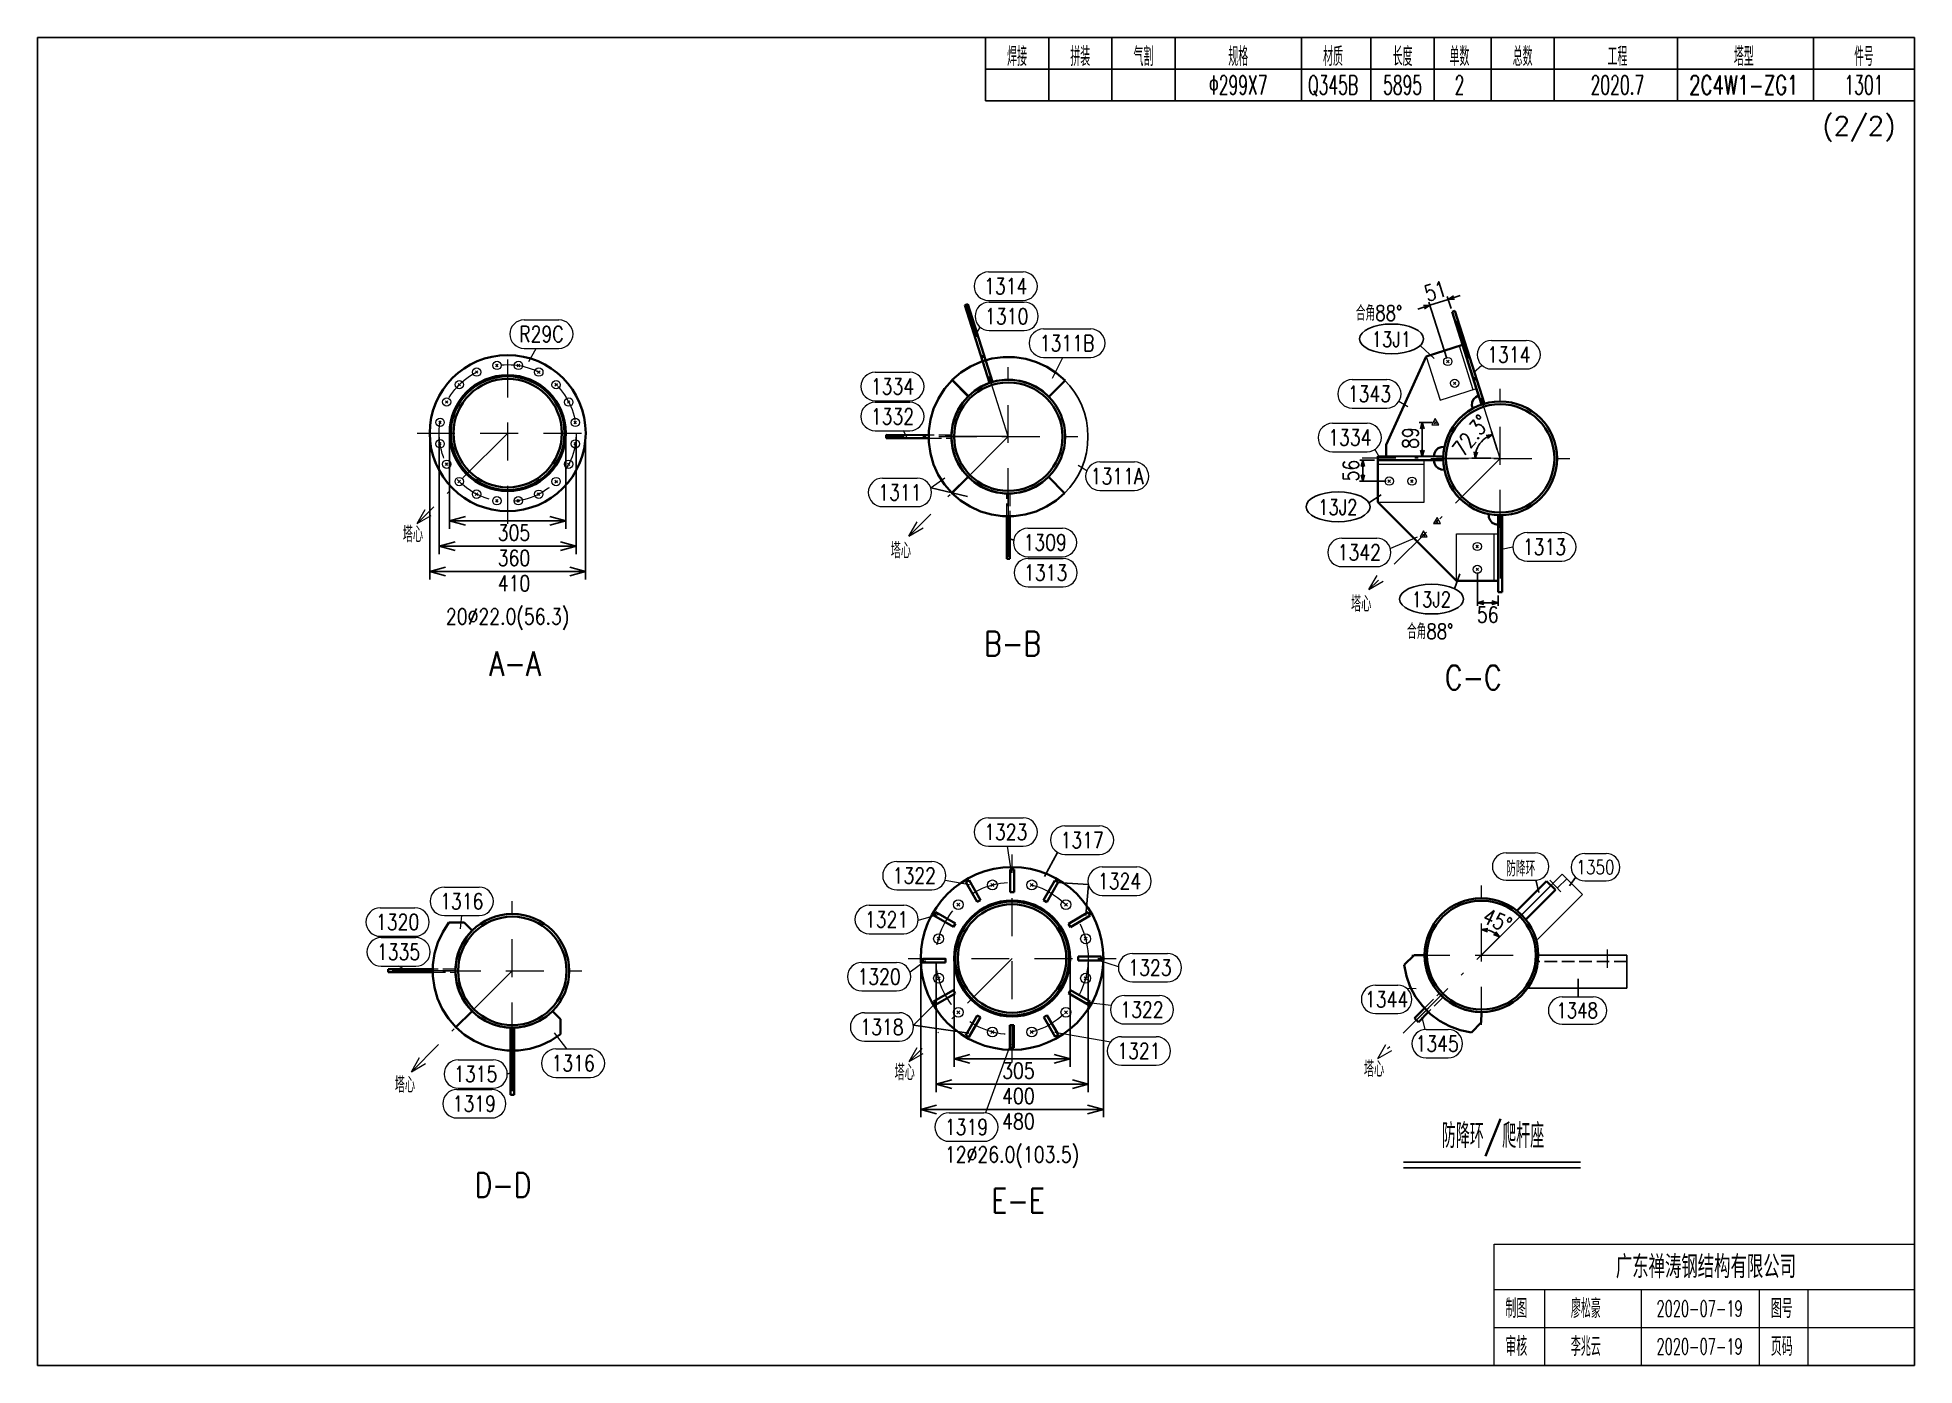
# Model space of a CAD drawing. Extents: x 154981 to 165753, y -86801 to -82885.
# Drawn here: x 156707.1 to 157004.1, y -83536.7 to -83326.7 of the extents above; entities that cross this region are included whole.
import ezdxf
from ezdxf.enums import TextEntityAlignment as Align

# ---------------------------------------------------------------- set-up
doc = ezdxf.new("R2010")
doc.units = 0
doc.header["$MEASUREMENT"] = 0
for name, pattern in [('一点画线', [5.2, 3, -1, 0.2, -1]), ('虚线', [2.75, 2, -0.75]), ('长一点画线', [16.5, 10, -3, 0.5, -3]), ('长虚线', [10, 6, -4])]:
    doc.linetypes.add(name, pattern=pattern)
doc.layers.get('0').update_dxf_attribs({"linetype": 'CONTINUOUS', "lineweight": 25})
doc.layers.get('Defpoints').update_dxf_attribs({"linetype": 'CONTINUOUS'})
doc.layers.add('4', color=7, linetype='CONTINUOUS', lineweight=25)
doc.layers.add('5', color=7, linetype='CONTINUOUS', lineweight=25)
doc.styles.add('DimFont', font='simplex.shx', dxfattribs={"width": 0.8, "bigfont": 'gbhzfs.shx'})
doc.styles.get("Standard").update_dxf_attribs({"font": 'simplex.shx', "width": 0.7, "height": 3, "bigfont": 'gbhzfs.shx'})
doc.dimstyles.new('DHDxfDimStyleOpen30', dxfattribs={"dimtxt": 2.5, "dimasz": 2.5, "dimexe": 1.25, "dimexo": 0.625, "dimtad": 2, "dimtxsty": 'DimFont', "dimblk": 'OPEN30', "dimblk1": 'OPEN30', "dimblk2": 'OPEN30', "dimcen": 2.5, "dimadec": 0, "dimazin": 0, "dimtfac": 1, "dimtmove": 0, "dimatfit": 3, "dimfxl": 0, "dimarcsym": 0})

msp = doc.modelspace()

# ---------------------------------------------------------------- texts
at = {"layer": '4', "color": 1, "linetype": 'Continuous', "lineweight": 25}
for s, width, p in [('焊接', 0.7, (156862.11666, -83329.66733)), ('拼装', 0.7, (156872.11666, -83329.66733)), ('气割', 0.7, (156882.11666, -83329.66733)), ('规格', 0.7, (156897.11666, -83329.66733)), ('材质', 0.7, (156912.11666, -83329.66733)), ('长度', 0.7, (156923.11666, -83329.66733)), ('单数', 0.7, (156932.11666, -83329.66733)), ('总数', 0.7, (156942.11666, -83329.66733)), ('工程', 0.7, (156957.11666, -83329.66733)), ('塔型', 0.7, (156977.11666, -83329.66733)), ('件号', 0.6, (156996.11666, -83329.66733)), ('Φ299X7', 0.6, (156897.11666, -83334.16733)), ('Q345B', 0.6, (156912.11666, -83334.16733)), ('5895', 0.6, (156923.11666, -83334.16733)), ('2', 0.6, (156932.11666, -83334.16733)), ('2020.7', 0.6, (156957.11666, -83334.16733)), ('2C4W1-ZG1', 0.7, (156977.11666, -83334.16733)), ('1301', 0.6, (156996.11666, -83334.16733))]:
    msp.add_text(s, height=3, dxfattribs=dict(at, width=width)).set_placement(p, align=Align.MIDDLE_CENTER)
at = {"layer": '4', "color": 2, "linetype": 'Continuous', "lineweight": 25}
msp.add_text('(2/2)', height=3, dxfattribs=at).set_placement((156995.31925, -83340.62772), align=Align.MIDDLE_CENTER)
at = {"layer": '4', "color": 1, "linetype": 'Continuous', "lineweight": 13}
msp.add_text('广东禅涛钢结构有限公司', height=3.6, dxfattribs=at).set_placement((156971.11666, -83521.06733), align=Align.MIDDLE_CENTER)
for s, height, width, p in [('制图', 3, 0.8, (156941.11666, -83527.66733)), ('廖松豪', 3, 0.7, (156952.11666, -83527.66733)), ('2020-07-19', 2.5, 0.6, (156970.11666, -83527.66733)), ('图号', 3, 0.8, (156983.11666, -83527.66733)), ('审核', 3, 0.8, (156941.11666, -83533.66733)), ('李兆云', 3, 0.7, (156952.11666, -83533.66733)), ('2020-07-19', 2.5, 0.6, (156970.11666, -83533.66733)), ('页码', 3, 0.8, (156983.11666, -83533.66733))]:
    msp.add_text(s, height=height, dxfattribs=dict(at, width=width)).set_placement(p, align=Align.MIDDLE_CENTER)
at = {"layer": '5', "color": 6, "linetype": 'Continuous', "lineweight": 18, "width": 0.8}
for s, p in [('1314', (156860.32335, -83365.99214)), ('1310', (156860.47053, -83370.74513)), ('R29C', (156786.85275, -83373.56755)), ('1311B', (156870.03162, -83375.00317)), ('1314', (156939.9292, -83376.82727)), ('1334', (156842.40093, -83381.84745)), ('1343', (156917.8759, -83383.01984)), ('1332', (156842.39802, -83386.59187)), ('1334', (156914.76807, -83389.92522)), ('1311', (156843.57689, -83398.60498)), ('1311A', (156877.95724, -83396.03822)), ('1309', (156866.5552, -83406.51766)), ('1313', (156945.56315, -83407.21622)), ('1342', (156916.27371, -83408.09128)), ('1313', (156866.64008, -83411.29443)), ('1323', (156860.32983, -83452.30771)), ('1317', (156872.41159, -83453.59004)), ('1322', (156845.85247, -83459.203)), ('1324', (156878.32771, -83460.08313)), ('1316', (156774.24476, -83463.26632)), ('1320', (156764.09099, -83466.55382)), ('1321', (156841.46113, -83466.14474)), ('1335', (156764.24476, -83471.26632)), ('1320', (156840.28634, -83475.1881)), ('1323', (156883.14552, -83473.75723)), ('1322', (156881.88228, -83480.41754)), ('1318', (156840.73655, -83483.13411)), ('1321', (156881.39262, -83486.92918)), ('1315', (156776.44978, -83490.5779)), ('1316', (156791.86944, -83488.87278)), ('1319', (156776.23196, -83495.28123)), ('1319', (156854.11285, -83498.97086))]:
    msp.add_text(s, height=2.5, dxfattribs=at).set_placement(p, align=Align.MIDDLE_CENTER)
at = {"layer": '5', "color": 1, "linetype": 'Continuous', "lineweight": 18, "width": 0.8}
for s, p in [('合角88%%D', (156919.39019, -83370.24007)), ('合角88%%D', (156927.48548, -83420.5742)), ('防降环', (156941.82262, -83458.10502))]:
    msp.add_text(s, height=2.4, dxfattribs=at).set_placement(p, align=Align.MIDDLE_CENTER)
at = {"layer": '5', "color": 2, "linetype": 'Continuous', "lineweight": 18, "width": 0.8}
for s, height, p in [('13J1', 2.4, (156921.3432, -83374.38117)), ('13J2', 2.4, (156912.86671, -83400.93102)), ('13J2', 2.4, (156927.67013, -83415.52665)), ('1350', 2.2, (156953.64324, -83457.88032)), ('1344', 2.5, (156920.59197, -83478.77809)), ('1348', 2.4, (156950.73461, -83480.52801)), ('1345', 2.5, (156928.59197, -83485.77809)), ('防降环/爬杆座', 3.84912, (156937.42637, -83500.34891)), ('D-D', 3.84912, (156780.77756, -83508.13368))]:
    msp.add_text(s, height=height, dxfattribs=at).set_placement(p, align=Align.MIDDLE_CENTER)
at = {"layer": '5', "color": 7, "linetype": 'Continuous', "lineweight": 18, "width": 0.8}
for s, p in [('塔心', (156766.5125, -83405.22489)), ('塔心', (156843.72682, -83407.7835)), ('塔心', (156916.56315, -83416.21622)), ('20%%c22.0(56.3)', (156781.5125, -83418.22489)), ('塔心', (156844.32983, -83490.30771)), ('塔心', (156918.59197, -83489.77809)), ('塔心', (156765.24476, -83492.26632)), ('12%%c26.0(103.5)', (156861.32983, -83503.30771))]:
    msp.add_text(s, height=2.5, dxfattribs=at).set_placement(p, align=Align.MIDDLE_CENTER)
at = {"layer": '5', "color": 2, "linetype": 'Continuous', "lineweight": 18, "width": 0.8}
for s, p in [('B-B', (156861.4174, -83420.5798)), ('A-A', (156782.68035, -83423.74348)), ('C-C', (156934.29592, -83425.961)), ('E-E', (156862.27429, -83508.67569))]:
    msp.add_text(s, height=3.84912, dxfattribs=at).set_placement(p, align=Align.TOP_CENTER)

# ---------------------------------------------------------------- blocks, each defined once
blk = doc.blocks.new('_OPEN30')
at = {"color": 0, "linetype": 'ByBlock', "lineweight": -2}
for p, q in [((-1, 0.27), (0, 0)), ((0, 0), (-1, -0.27)), ((0, 0), (-1, 0))]:
    blk.add_line(p, q, dxfattribs=at)
blk = doc.blocks.new('*D467')
at = {"layer": '5', "color": 3, "linetype": 'Continuous', "lineweight": -2}
for p, q in [((156934.95, -83411.27), (156934.95, -83416.54)), ((156938.26, -83414.88), (156938.26, -83416.54)), ((156935.95, -83416.04), (156937.26, -83416.04))]:
    blk.add_line(p, q, dxfattribs=at)
at = {"layer": 'Defpoints', "color": 0, "linetype": 'Continuous'}
for p in [(156934.95, -83410.77), (156938.26, -83414.38), (156938.26, -83416.04)]:
    blk.add_point(p, dxfattribs=at)
at = {"layer": '5', "color": 3, "linetype": 'Continuous', "lineweight": -2, "rotation": 180}
blk.add_blockref('_OPEN30', (156934.95, -83416.04), dxfattribs=at)
at = {"layer": '5', "color": 3, "linetype": 'Continuous', "lineweight": -2}
blk.add_blockref('_OPEN30', (156938.26, -83416.04), dxfattribs=at)
at = {"layer": '5', "color": 6, "linetype": 'Continuous', "lineweight": 18, "insert": (156936.6, -83417.92), "char_height": 2.5, "attachment_point": 5, "line_spacing_factor": 0.6, "style": 'DimFont'}
blk.add_mtext('56', dxfattribs=at)
blk = doc.blocks.new('*D468')
at = {"layer": '5', "color": 3, "linetype": 'Continuous', "lineweight": -2}
for p, q in [((156927.8, -83387.57), (156925.74, -83387.56)), ((156926.24, -83388.56), (156926.24, -83391.9)), ((156919.68, -83392.89), (156926.74, -83392.9))]:
    blk.add_line(p, q, dxfattribs=at)
at = {"layer": 'Defpoints', "color": 0, "linetype": 'Continuous'}
for p in [(156928.3, -83387.57), (156919.18, -83392.89), (156926.24, -83392.9)]:
    blk.add_point(p, dxfattribs=at)
at = {"layer": '5', "color": 3, "linetype": 'Continuous', "lineweight": -2}
for p, rotation in [((156926.24, -83387.56), 89.93261745190426), ((156926.24, -83392.9), 269.9326174519043)]:
    blk.add_blockref('_OPEN30', p, dxfattribs=dict(at, rotation=rotation))
at = {"layer": '5', "color": 6, "linetype": 'Continuous', "lineweight": 18, "insert": (156924.37, -83390), "char_height": 2.5, "attachment_point": 5, "rotation": 89.9326, "line_spacing_factor": 0.6, "style": 'DimFont'}
blk.add_mtext('89', dxfattribs=at)
blk = doc.blocks.new('*D469')
at = {"layer": '5', "color": 3, "linetype": 'Continuous', "lineweight": -2}
for p, q in [((156918.68, -83393.49), (156916.33, -83393.49)), ((156916.82, -83395.81), (156916.83, -83394.49)), ((156920.51, -83396.81), (156916.32, -83396.81))]:
    blk.add_line(p, q, dxfattribs=at)
at = {"layer": 'Defpoints', "color": 0, "linetype": 'Continuous'}
for p in [(156916.83, -83393.49), (156919.18, -83393.49), (156921.01, -83396.81)]:
    blk.add_point(p, dxfattribs=at)
at = {"layer": '5', "color": 3, "linetype": 'Continuous', "lineweight": -2}
for p, rotation in [((156916.83, -83393.49), 89.93261745190425), ((156916.82, -83396.81), 269.9326174519043)]:
    blk.add_blockref('_OPEN30', p, dxfattribs=dict(at, rotation=rotation))
at = {"layer": '5', "color": 6, "linetype": 'Continuous', "lineweight": 18, "insert": (156914.95, -83395.15), "char_height": 2.5, "attachment_point": 5, "rotation": 89.9326, "line_spacing_factor": 0.6, "style": 'DimFont'}
blk.add_mtext('56', dxfattribs=at)
blk = doc.blocks.new('*D470')
at = {"layer": '5', "color": 3, "linetype": 'Continuous', "lineweight": -2}
for p, q in [((156930.79, -83369.54), (156930.17, -83367.61)), ((156931.28, -83367.78), (156932.23, -83367.48)), ((156926.49, -83369.3), (156925.54, -83369.61)), ((156930.12, -83377.42), (156927.29, -83368.52)), ((156927.44, -83369), (156930.32, -83368.08))]:
    blk.add_line(p, q, dxfattribs=at)
at = {"layer": 'Defpoints', "color": 0, "linetype": 'Continuous'}
for p in [(156930.32, -83368.08), (156930.94, -83370.02), (156930.27, -83377.9)]:
    blk.add_point(p, dxfattribs=at)
at = {"layer": '5', "color": 3, "linetype": 'Continuous', "lineweight": -2}
for p, rotation in [((156930.32, -83368.08), 197.6320476622463), ((156927.44, -83369), 17.63204766224631)]:
    blk.add_blockref('_OPEN30', p, dxfattribs=dict(at, rotation=rotation))
at = {"layer": '5', "color": 6, "linetype": 'Continuous', "lineweight": 18, "insert": (156928.31, -83366.75), "char_height": 2.5, "attachment_point": 5, "rotation": 17.632, "line_spacing_factor": 0.6, "style": 'DimFont'}
blk.add_mtext('51', dxfattribs=at)
blk = doc.blocks.new('*D471')
at = {"layer": '5', "color": 3, "linetype": 'Continuous', "lineweight": -2}
for p, q in [((156938.11, -83391.79), (156937.21, -83388.95)), ((156937.06, -83393.21), (156934.09, -83393.21))]:
    blk.add_line(p, q, dxfattribs=at)
blk.add_arc((156938.56, -83393.22), 3.98, 122.0826, 165.4821, dxfattribs=at)
at = {"layer": 'Defpoints', "color": 0, "linetype": 'Continuous'}
for p in [(156934.94, -83391.59), (156937.56, -83393.22), (156938.26, -83392.26), (156938.56, -83393.22)]:
    blk.add_point(p, dxfattribs=at)
at = {"layer": '5', "color": 3, "linetype": 'Continuous', "lineweight": -2}
for p, rotation in [((156937.36, -83389.43), 24.85730909568973), ((156934.59, -83393.21), 262.7073560205446)]:
    blk.add_blockref('_OPEN30', p, dxfattribs=dict(at, rotation=rotation))
at = {"layer": '5', "color": 6, "linetype": 'Continuous', "lineweight": 18, "insert": (156933.97, -83389.59), "char_height": 2.5, "attachment_point": 5, "rotation": 51.7466, "style": 'DimFont'}
blk.add_mtext('72.3%%d', dxfattribs=at)
blk = doc.blocks.new('板孔21.5')
at = {"layer": '5', "color": 7, "linetype": 'Continuous', "lineweight": 13}
for p, q in [((-0.3, -0.3), (0.3, 0.3)), ((0.3, -0.3), (-0.3, 0.3))]:
    blk.add_line(p, q, dxfattribs=at)
blk.add_circle((0, 0), 1, dxfattribs=at)
blk = doc.blocks.new('板孔17.5')
at = {"layer": '5', "color": 7, "linetype": 'Continuous', "lineweight": 13}
for p, q in [((0, 1), (-0.866, -0.5)), ((-0.3, -0.3), (0.3, 0.3)), ((0.3, -0.3), (-0.3, 0.3)), ((0.866, -0.5), (0, 1)), ((-0.866, -0.5), (0.866, -0.5))]:
    blk.add_line(p, q, dxfattribs=at)
at = {"layer": '5', "color": 7, "linetype": 'Continuous', "lineweight": 0}
blk.add_circle((0, 0), 0.1, dxfattribs=at)
blk = doc.blocks.new('*D472')
at = {"layer": '5', "color": 134, "linetype": 'Continuous', "lineweight": -2}
for p, q in [((156849.29, -83472.93), (156849.29, -83493.43)), ((156873.37, -83472.93), (156873.37, -83493.43)), ((156851.79, -83492.18), (156870.87, -83492.18))]:
    blk.add_line(p, q, dxfattribs=at)
at = {"layer": 'Defpoints', "color": 0, "linetype": 'Continuous'}
for p in [(156849.29, -83472.31), (156873.37, -83472.31), (156873.37, -83492.18)]:
    blk.add_point(p, dxfattribs=at)
at = {"layer": '5', "color": 134, "linetype": 'Continuous', "lineweight": -2, "xscale": 2.5, "yscale": 2.5, "zscale": 2.5, "rotation": 180}
blk.add_blockref('_OPEN30', (156849.29, -83492.18), dxfattribs=at)
at = {"layer": '5', "color": 134, "linetype": 'Continuous', "lineweight": -2, "xscale": 2.5, "yscale": 2.5, "zscale": 2.5}
blk.add_blockref('_OPEN30', (156873.37, -83492.18), dxfattribs=at)
at = {"layer": '5', "color": 134, "linetype": 'Continuous', "lineweight": 18, "insert": (156862.33, -83494.06), "char_height": 2.5, "attachment_point": 5, "line_spacing_factor": 0.6, "style": 'DimFont'}
blk.add_mtext('400', dxfattribs=at)
blk = doc.blocks.new('*D473')
at = {"layer": '5', "color": 134, "linetype": 'Continuous', "lineweight": -2}
for p, q in [((156852.15, -83472.93), (156852.15, -83489.43)), ((156870.51, -83472.93), (156870.51, -83489.43)), ((156854.65, -83488.18), (156868.01, -83488.18))]:
    blk.add_line(p, q, dxfattribs=at)
at = {"layer": 'Defpoints', "color": 0, "linetype": 'Continuous'}
for p in [(156852.15, -83472.31), (156870.51, -83472.31), (156870.51, -83488.18)]:
    blk.add_point(p, dxfattribs=at)
at = {"layer": '5', "color": 134, "linetype": 'Continuous', "lineweight": -2, "xscale": 2.5, "yscale": 2.5, "zscale": 2.5, "rotation": 180}
blk.add_blockref('_OPEN30', (156852.15, -83488.18), dxfattribs=at)
at = {"layer": '5', "color": 134, "linetype": 'Continuous', "lineweight": -2, "xscale": 2.5, "yscale": 2.5, "zscale": 2.5}
blk.add_blockref('_OPEN30', (156870.51, -83488.18), dxfattribs=at)
at = {"layer": '5', "color": 134, "linetype": 'Continuous', "lineweight": 18, "insert": (156862.33, -83490.06), "char_height": 2.5, "attachment_point": 5, "line_spacing_factor": 0.6, "style": 'DimFont'}
blk.add_mtext('305', dxfattribs=at)
blk = doc.blocks.new('*D474')
at = {"layer": '5', "color": 134, "linetype": 'Continuous', "lineweight": -2}
for p, q in [((156846.88, -83472.93), (156846.88, -83497.43)), ((156875.78, -83472.93), (156875.78, -83497.43)), ((156849.38, -83496.18), (156873.28, -83496.18))]:
    blk.add_line(p, q, dxfattribs=at)
at = {"layer": 'Defpoints', "color": 0, "linetype": 'Continuous'}
for p in [(156846.88, -83472.31), (156875.78, -83472.31), (156875.78, -83496.18)]:
    blk.add_point(p, dxfattribs=at)
at = {"layer": '5', "color": 134, "linetype": 'Continuous', "lineweight": -2, "xscale": 2.5, "yscale": 2.5, "zscale": 2.5, "rotation": 180}
blk.add_blockref('_OPEN30', (156846.88, -83496.18), dxfattribs=at)
at = {"layer": '5', "color": 134, "linetype": 'Continuous', "lineweight": -2, "xscale": 2.5, "yscale": 2.5, "zscale": 2.5}
blk.add_blockref('_OPEN30', (156875.78, -83496.18), dxfattribs=at)
at = {"layer": '5', "color": 134, "linetype": 'Continuous', "lineweight": 18, "insert": (156862.33, -83498.06), "char_height": 2.5, "attachment_point": 5, "line_spacing_factor": 0.6, "style": 'DimFont'}
blk.add_mtext('480', dxfattribs=at)
blk = doc.blocks.new('板孔默认')
at = {"layer": '5', "color": 7, "linetype": 'Continuous', "lineweight": 13}
for p, q in [((-0.3, -0.3), (0.3, 0.3)), ((0.3, -0.3), (-0.3, 0.3))]:
    blk.add_line(p, q, dxfattribs=at)
blk.add_circle((0, 0), 1, dxfattribs=at)
blk = doc.blocks.new('*D475')
at = {"layer": '5', "color": 134, "linetype": 'Continuous', "lineweight": -2}
for p, q in [((156770.68, -83389.85), (156770.68, -83408.35)), ((156792.35, -83389.85), (156792.35, -83408.35)), ((156773.18, -83407.1), (156789.85, -83407.1))]:
    blk.add_line(p, q, dxfattribs=at)
at = {"layer": 'Defpoints', "color": 0, "linetype": 'Continuous'}
for p in [(156770.68, -83389.22), (156792.35, -83389.22), (156792.35, -83407.1)]:
    blk.add_point(p, dxfattribs=at)
at = {"layer": '5', "color": 134, "linetype": 'Continuous', "lineweight": -2, "xscale": 2.5, "yscale": 2.5, "zscale": 2.5, "rotation": 180}
blk.add_blockref('_OPEN30', (156770.68, -83407.1), dxfattribs=at)
at = {"layer": '5', "color": 134, "linetype": 'Continuous', "lineweight": -2, "xscale": 2.5, "yscale": 2.5, "zscale": 2.5}
blk.add_blockref('_OPEN30', (156792.35, -83407.1), dxfattribs=at)
at = {"layer": '5', "color": 134, "linetype": 'Continuous', "lineweight": 18, "insert": (156782.51, -83408.97), "char_height": 2.5, "attachment_point": 5, "line_spacing_factor": 0.6, "style": 'DimFont'}
blk.add_mtext('360', dxfattribs=at)
blk = doc.blocks.new('*D476')
at = {"layer": '5', "color": 134, "linetype": 'Continuous', "lineweight": -2}
for p, q in [((156772.33, -83389.85), (156772.33, -83404.35)), ((156790.69, -83389.85), (156790.69, -83404.35)), ((156774.83, -83403.1), (156788.19, -83403.1))]:
    blk.add_line(p, q, dxfattribs=at)
at = {"layer": 'Defpoints', "color": 0, "linetype": 'Continuous'}
for p in [(156772.33, -83389.22), (156790.69, -83389.22), (156790.69, -83403.1)]:
    blk.add_point(p, dxfattribs=at)
at = {"layer": '5', "color": 134, "linetype": 'Continuous', "lineweight": -2, "xscale": 2.5, "yscale": 2.5, "zscale": 2.5, "rotation": 180}
blk.add_blockref('_OPEN30', (156772.33, -83403.1), dxfattribs=at)
at = {"layer": '5', "color": 134, "linetype": 'Continuous', "lineweight": -2, "xscale": 2.5, "yscale": 2.5, "zscale": 2.5}
blk.add_blockref('_OPEN30', (156790.69, -83403.1), dxfattribs=at)
at = {"layer": '5', "color": 134, "linetype": 'Continuous', "lineweight": 18, "insert": (156782.51, -83404.97), "char_height": 2.5, "attachment_point": 5, "line_spacing_factor": 0.6, "style": 'DimFont'}
blk.add_mtext('305', dxfattribs=at)
blk = doc.blocks.new('*D477')
at = {"layer": '5', "color": 134, "linetype": 'Continuous', "lineweight": -2}
for p, q in [((156769.17, -83389.85), (156769.17, -83412.35)), ((156793.85, -83389.85), (156793.85, -83412.35)), ((156771.67, -83411.1), (156791.35, -83411.1))]:
    blk.add_line(p, q, dxfattribs=at)
at = {"layer": 'Defpoints', "color": 0, "linetype": 'Continuous'}
for p in [(156769.17, -83389.22), (156793.85, -83389.22), (156793.85, -83411.1)]:
    blk.add_point(p, dxfattribs=at)
at = {"layer": '5', "color": 134, "linetype": 'Continuous', "lineweight": -2, "xscale": 2.5, "yscale": 2.5, "zscale": 2.5, "rotation": 180}
blk.add_blockref('_OPEN30', (156769.17, -83411.1), dxfattribs=at)
at = {"layer": '5', "color": 134, "linetype": 'Continuous', "lineweight": -2, "xscale": 2.5, "yscale": 2.5, "zscale": 2.5}
blk.add_blockref('_OPEN30', (156793.85, -83411.1), dxfattribs=at)
at = {"layer": '5', "color": 134, "linetype": 'Continuous', "lineweight": 18, "insert": (156782.51, -83412.97), "char_height": 2.5, "attachment_point": 5, "line_spacing_factor": 0.6, "style": 'DimFont'}
blk.add_mtext('410', dxfattribs=at)
blk = doc.blocks.new('*D570')
at = {"layer": '5', "color": 3, "linetype": 'Continuous', "lineweight": -2}
blk.add_arc((156935.59, -83471.78), 4.08, 59.0079, 75.9241, dxfattribs=at)
at = {"layer": 'Defpoints', "color": 0, "linetype": 'Continuous'}
for p in [(156935.59, -83460.78), (156941.96, -83465.42), (156936.65, -83467.84), (156935.59, -83482.78), (156919.18, -83488.15)]:
    blk.add_point(p, dxfattribs=at)
at = {"layer": '5', "color": 3, "linetype": 'Continuous', "lineweight": -2}
for p, rotation in [((156935.59, -83467.7), 172.9620574049369), ((156938.48, -83468.9), 321.9699356712047)]:
    blk.add_blockref('_OPEN30', p, dxfattribs=dict(at, rotation=rotation))
at = {"layer": '5', "color": 6, "linetype": 'Continuous', "lineweight": 18, "insert": (156938.11, -83466.31), "char_height": 2.5, "attachment_point": 5, "rotation": 335.2597, "style": 'DimFont'}
blk.add_mtext('45°', dxfattribs=at)
blk = doc.blocks.new('CTDHK')
at = {"color": 0, "linetype": 'Continuous'}
for p, q in [((0, 210), (297, 210)), ((0, 0), (0, 210)), ((297, 210), (297, 0)), ((297, 0), (0, 0))]:
    blk.add_line(p, q, dxfattribs=at)

# ---------------------------------------------------------------- dimensions: what is measured, and where the dimension line sits
at = {"layer": '5', "color": 3, "linetype": 'Continuous', "lineweight": 18}
for base, p1, p2, angle, text, picture, middle in [((156930.32252, -83368.08379), (156930.26953, -83377.89614), (156930.93793, -83370.02006), 17.6320477, '51', '*D470', (156928.88218, -83368.54158)), ((156926.23749, -83392.90072), (156928.30037, -83387.56741), (156919.17651, -83392.89242), 89.9326175, '89', '*D468', (156926.24089, -83390.00608)), ((156916.82652, -83393.49166), (156921.00551, -83396.81186), (156919.1758, -83393.49442), 89.9326175, '56', '*D469', (156916.82457, -83395.1493))]:
    dim = msp.add_linear_dim(base=base, p1=p1, p2=p2, angle=angle, text=text, dimstyle='DHDxfDimStyleOpen30', override={"dimasz": 1, "dimexe": 0.5, "dimexo": 0.5, "dimclrd": 3, "dimclre": 3, "dimclrt": 6}, dxfattribs=at)
    dim.commit()
    dim.dimension.update_dxf_attribs({"geometry": picture, "text_midpoint": middle, "dimtype": 160})
dim = msp.add_angular_dim_3p(base=(156934.9361, -83391.58863), center=(156938.56315, -83393.21622), p1=(156937.56315, -83393.21504), p2=(156938.26024, -83392.2632), text='72.3%%d', dimstyle='DHDxfDimStyleOpen30', override={"dimasz": 1, "dimexe": 0.5, "dimexo": 0.5, "dimclrd": 3, "dimclre": 3, "dimclrt": 6}, dxfattribs=at)
dim.commit()
dim.dimension.update_dxf_attribs({"geometry": '*D471', "text_midpoint": (156935.44127, -83390.75484), "dimtype": 165})
at = {"layer": '5', "color": 134, "linetype": 'Continuous', "lineweight": 18}
for base, p1, p2, text, picture, middle in [((156793.85363, -83411.09989), (156769.17136, -83389.22489), (156793.85363, -83389.22489), '410', '*D477', (156782.5125, -83411.09989)), ((156792.34862, -83407.09989), (156770.67638, -83389.22489), (156792.34862, -83389.22489), '360', '*D475', (156782.5125, -83407.09989)), ((156790.6931, -83403.09989), (156772.33189, -83389.22489), (156790.6931, -83389.22489), '305', '*D476', (156782.5125, -83403.09989)), ((156875.77799, -83496.18271), (156846.88167, -83472.30771), (156875.77799, -83472.30771), '480', '*D474', (156862.32983, -83496.18271)), ((156873.36996, -83492.18271), (156849.28969, -83472.30771), (156873.36996, -83472.30771), '400', '*D472', (156862.32983, -83492.18271)), ((156870.51043, -83488.18271), (156852.14922, -83472.30771), (156870.51043, -83472.30771), '305', '*D473', (156862.32983, -83488.18271))]:
    dim = msp.add_linear_dim(base=base, p1=p1, p2=p2, angle=0, text=text, dimstyle='DHDxfDimStyleOpen30', override={"dimtxt": 2.5, "dimclrd": 134, "dimclre": 134, "dimclrt": 134}, dxfattribs=at)
    dim.commit()
    dim.dimension.update_dxf_attribs({"geometry": picture, "text_midpoint": middle, "dimtype": 161})
at = {"layer": '5', "color": 3, "linetype": 'Continuous', "lineweight": 18}
dim = msp.add_linear_dim(base=(156938.26214, -83416.04332), p1=(156934.94686, -83410.76962), p2=(156938.26214, -83414.37724), text='56', dimstyle='DHDxfDimStyleOpen30', override={"dimasz": 1, "dimexe": 0.5, "dimexo": 0.5, "dimclrd": 3, "dimclre": 3, "dimclrt": 6}, dxfattribs=at)
dim.commit()
dim.dimension.update_dxf_attribs({"geometry": '*D467', "text_midpoint": (156936.6045, -83416.04332), "dimtype": 160})
dim = msp.add_angular_dim_2l(base=(156936.6497, -83467.83681), line1=((156935.59197, -83482.77809), (156935.59197, -83460.77809)), line2=((156941.96348, -83465.42169), (156919.18469, -83488.14647)), dimstyle='DHDxfDimStyleOpen30', override={"dimasz": 1, "dimexe": 0.5, "dimexo": 0.5, "dimclrd": 3, "dimclre": 3, "dimclrt": 6}, dxfattribs=at)
dim.commit()
dim.dimension.update_dxf_attribs({"geometry": '*D570', "text_midpoint": (156937.29978, -83468.0719), "dimtype": 162})

# ---------------------------------------------------------------- linework, layer by layer
at = {"color": 3, "linetype": 'Continuous'}
for p, q in [((156925.95314, -83375.39469), (156928.12281, -83377.41117)), ((156848.51533, -83397.85262), (156854.2846, -83399.24798)), ((156919.7391, -83398.9645), (156917.76839, -83400.22437)), ((156860.79369, -83405.87065), (156861.59851, -83406.15093)), ((156932.19223, -83411.49686), (156931.35914, -83413.82946)), ((156868.52239, -83455.54092), (156866.44703, -83459.3515)), ((156868.34981, -83460.3113), (156873.43049, -83460.62282)), ((156873.43049, -83460.62282), (156872.97861, -83465.49801)), ((156935.59197, -83471.77809), (156946.61363, -83460.78256)), ((156849.39794, -83479.16951), (156845.71058, -83482.85467)), ((156845.71058, -83482.85467), (156854.50584, -83484.11493)), ((156781.45869, -83490.55726), (156782.09292, -83490.38006)), ((156923.26328, -83504.51325), (156951.28907, -83504.51325)), ((156923.26328, -83505.40955), (156951.28907, -83505.40955))]:
    msp.add_line(p, q, dxfattribs=at)
at = {"color": 2, "linetype": 'Continuous'}
for p, q in [((156941.95593, -83465.41413), (156948.38352, -83458.98654)), ((156944.68026, -83461.8603), (156944.22147, -83459.89376)), ((156951.58107, -83462.18408), (156948.38352, -83458.98654)), ((156949.521, -83460.81741), (156950.49336, -83459.48351)), ((156944.45183, -83469.31333), (156951.58107, -83462.18408)), ((156958.58192, -83471.77809), (156944.59197, -83471.77809)), ((156958.58192, -83477.00668), (156958.58192, -83471.77809)), ((156942.91739, -83477.00668), (156958.58192, -83477.00668)), ((156950.88328, -83475.5436), (156950.88328, -83478.36801))]:
    msp.add_line(p, q, dxfattribs=at)
at = {"color": 2, "linetype": '虚线'}
for p, q in [((156949.09063, -83459.69364), (156942.63023, -83466.15405)), ((156958.58192, -83472.77809), (156944.59197, -83472.77809))]:
    msp.add_line(p, q, dxfattribs=at)
at = {"color": 3, "linetype": 'Continuous'}
msp.add_circle((156860.72682, -83389.7835), 12.61204, dxfattribs=at)
for centre in [(156921.38258, -83374.32515), (156912.90609, -83400.875), (156927.70952, -83415.47063)]:
    msp.add_ellipse(centre, major_axis=(-5.06423, 0), ratio=0.465595314, dxfattribs=at)
at = {"layer": '4', "color": 1, "linetype": 'Continuous', "lineweight": 25}
for p, q in [((156857.11666, -83336.66733), (156857.11666, -83326.66733)), ((156867.11666, -83336.66733), (156867.11666, -83326.66733)), ((156877.11666, -83336.66733), (156877.11666, -83326.66733)), ((156887.11666, -83336.66733), (156887.11666, -83326.66733)), ((156907.11666, -83336.66733), (156907.11666, -83326.66733)), ((156918.11666, -83336.66733), (156918.11666, -83326.66733)), ((156928.11666, -83336.66733), (156928.11666, -83326.66733)), ((156937.11666, -83336.66733), (156937.11666, -83326.66733)), ((156947.11666, -83336.66733), (156947.11666, -83326.66733)), ((156966.61666, -83336.66733), (156966.61666, -83326.66733)), ((156988.11666, -83336.66733), (156988.11666, -83326.66733)), ((156857.11666, -83331.66733), (157004.11666, -83331.66733)), ((156857.11666, -83336.66733), (157004.11666, -83336.66733))]:
    msp.add_line(p, q, dxfattribs=at)
at = {"layer": '4', "color": 1, "linetype": 'Continuous', "lineweight": 18}
for p, q in [((156937.61666, -83536.66733), (156937.61666, -83517.46733)), ((156937.61666, -83517.46733), (157004.11666, -83517.46733)), ((156937.61666, -83524.66733), (157004.11666, -83524.66733)), ((156945.61666, -83536.66733), (156945.61666, -83524.66733)), ((156960.91666, -83536.66733), (156960.91666, -83524.66733)), ((156979.61666, -83536.66733), (156979.61666, -83524.66733)), ((156987.31666, -83536.66733), (156987.31666, -83524.66733)), ((156937.61666, -83530.66733), (157004.11666, -83530.66733))]:
    msp.add_line(p, q, dxfattribs=at)
msp.add_lwpolyline([(156707.11666, -83326.66733), (156707.11666, -83536.66733), (157004.11666, -83536.66733), (157004.11666, -83326.66733)], close=True, dxfattribs=at)
at = {"layer": '5', "color": 3, "linetype": 'Continuous', "lineweight": 18}
for p, q in [((156857.57335, -83363.74214), (156863.07335, -83363.74214)), ((156857.57335, -83368.24214), (156863.07335, -83368.24214)), ((156857.72053, -83368.49513), (156863.22053, -83368.49513)), ((156784.10275, -83371.31755), (156789.60275, -83371.31755)), ((156855.69259, -83373.49544), (156856.27059, -83372.47051)), ((156857.72053, -83372.99513), (156863.22053, -83372.99513)), ((156866.28162, -83372.75317), (156873.78162, -83372.75317)), ((156784.10275, -83375.81755), (156789.60275, -83375.81755)), ((156784.8659, -83377.89896), (156785.99365, -83375.8323)), ((156937.1792, -83374.57727), (156942.6792, -83374.57727)), ((156839.65093, -83379.59745), (156845.15093, -83379.59745)), ((156866.28162, -83377.25317), (156873.78162, -83377.25317)), ((156867.7455, -83380.51702), (156869.3551, -83377.25317)), ((156934.32051, -83379.64329), (156935.65607, -83378.48782)), ((156937.1792, -83379.07727), (156942.6792, -83379.07727)), ((156915.1259, -83380.76984), (156920.6259, -83380.76984)), ((156839.64802, -83384.34187), (156845.14802, -83384.34187)), ((156839.65093, -83384.09745), (156845.15093, -83384.09745)), ((156915.1259, -83385.26984), (156920.6259, -83385.26984)), ((156923.92405, -83385.08348), (156922.53171, -83384.22342)), ((156912.01807, -83387.67522), (156917.51807, -83387.67522)), ((156839.64802, -83388.84187), (156845.14802, -83388.84187)), ((156844.66541, -83389.92595), (156844.16167, -83388.82374)), ((156871.80436, -83394.30212), (156873.16796, -83395.13553)), ((156875.20724, -83393.78822), (156880.70724, -83393.78822)), ((156912.01807, -83392.17522), (156917.51807, -83392.17522)), ((156919.50932, -83393.11111), (156918.73743, -83391.74754)), ((156840.82689, -83396.35498), (156846.32689, -83396.35498)), ((156850.69612, -83396.33253), (156848.51533, -83397.85262)), ((156875.20724, -83398.28822), (156880.70724, -83398.28822)), ((156840.82689, -83400.85498), (156846.32689, -83400.85498)), ((156863.8052, -83404.26766), (156869.3052, -83404.26766)), ((156913.52371, -83405.84128), (156919.02371, -83405.84128)), ((156925.42517, -83405.70054), (156921.18517, -83407.49221)), ((156942.81315, -83404.96622), (156948.31315, -83404.96622)), ((156863.8052, -83408.76766), (156869.3052, -83408.76766)), ((156863.89008, -83409.04443), (156869.39008, -83409.04443)), ((156938.76482, -83407.57279), (156940.56315, -83407.21622)), ((156942.81315, -83409.46622), (156948.31315, -83409.46622)), ((156913.52371, -83410.34128), (156919.02371, -83410.34128)), ((156863.89008, -83413.54443), (156869.39008, -83413.54443)), ((156857.57983, -83450.05771), (156863.07983, -83450.05771)), ((156869.66159, -83451.34004), (156875.16159, -83451.34004)), ((156843.10247, -83456.953), (156848.60247, -83456.953)), ((156857.57983, -83454.55771), (156863.07983, -83454.55771)), ((156861.24719, -83458.70948), (156860.59583, -83454.55771)), ((156869.66159, -83455.84004), (156875.16159, -83455.84004)), ((156875.57771, -83457.83313), (156881.07771, -83457.83313)), ((156771.49476, -83461.01632), (156776.99476, -83461.01632)), ((156843.10247, -83461.453), (156848.60247, -83461.453)), ((156854.60575, -83460.66126), (156850.75549, -83459.97367)), ((156875.57771, -83462.33313), (156881.07771, -83462.33313)), ((156761.34099, -83464.30382), (156766.84099, -83464.30382)), ((156771.49476, -83465.51632), (156776.99476, -83465.51632)), ((156774.0524, -83467.59982), (156774.24268, -83465.51632)), ((156838.71113, -83463.89474), (156844.21113, -83463.89474)), ((156849.71006, -83465.36591), (156846.48332, -83466.29687)), ((156761.34099, -83468.80382), (156766.84099, -83468.80382)), ((156838.71113, -83468.39474), (156844.21113, -83468.39474)), ((156761.49476, -83469.01632), (156766.99476, -83469.01632)), ((156880.39552, -83471.50723), (156885.89552, -83471.50723)), ((156761.49476, -83473.51632), (156766.99476, -83473.51632)), ((156765.24004, -83474.07493), (156764.24268, -83473.51632)), ((156837.53634, -83472.9381), (156843.03634, -83472.9381)), ((156847.62911, -83472.66365), (156845.21088, -83474.48983)), ((156874.82276, -83472.5095), (156878.11868, -83473.55918)), ((156837.53634, -83477.4381), (156843.03634, -83477.4381)), ((156880.39552, -83476.00723), (156885.89552, -83476.00723)), ((156872.92838, -83479.23727), (156876.98446, -83479.71044)), ((156879.13228, -83478.16754), (156884.63228, -83478.16754)), ((156837.98655, -83480.88411), (156843.48655, -83480.88411)), ((156879.13228, -83482.66754), (156884.63228, -83482.66754)), ((156788.88949, -83484.05997), (156790.8228, -83486.62278)), ((156789.11944, -83486.62278), (156794.61944, -83486.62278)), ((156837.98655, -83485.38411), (156843.48655, -83485.38411)), ((156861.07734, -83485.86722), (156857.12445, -83496.72367)), ((156868.09584, -83483.96113), (156876.95172, -83485.47282)), ((156878.64262, -83484.67918), (156884.14262, -83484.67918)), ((156773.69978, -83488.3279), (156779.19978, -83488.3279)), ((156878.64262, -83489.17918), (156884.14262, -83489.17918)), ((156789.11944, -83491.12278), (156794.61944, -83491.12278)), ((156773.48196, -83493.03123), (156778.98196, -83493.03123)), ((156773.69978, -83492.8279), (156779.19978, -83492.8279)), ((156773.48196, -83497.53123), (156778.98196, -83497.53123)), ((156851.36285, -83496.72086), (156856.86285, -83496.72086)), ((156851.36285, -83501.22086), (156856.86285, -83501.22086))]:
    msp.add_line(p, q, dxfattribs=at)
at = {"layer": '5', "color": 7, "linetype": 'Continuous', "lineweight": 35}
for p, q in [((156854.32249, -83368.83461), (156853.86351, -83368.98046)), ((156853.86351, -83368.98046), (156857.77168, -83381.27909)), ((156858.23066, -83381.13323), (156854.32249, -83368.83461)), ((156931.39691, -83369.87418), (156930.93793, -83370.02006)), ((156930.93793, -83370.02006), (156935.60753, -83384.71197)), ((156936.06651, -83384.56609), (156931.39691, -83369.87418)), ((156926.85573, -83377.0846), (156932.6037, -83375.26106)), ((156932.6037, -83375.26106), (156935.15217, -83383.27927)), ((156851.86672, -83380.80786), (156853.23427, -83379.6383)), ((156853.23427, -83379.6383), (156854.75434, -83378.67526)), ((156854.75434, -83378.67526), (156856.396, -83377.93835)), ((156856.396, -83377.93835), (156858.12582, -83377.44258)), ((156858.12582, -83377.44258), (156859.90859, -83377.19803)), ((156859.90859, -83377.19803), (156861.70802, -83377.20969)), ((156861.70802, -83377.20969), (156863.48747, -83377.47731)), ((156863.48747, -83377.47731), (156865.21073, -83377.99545)), ((156865.21073, -83377.99545), (156866.8427, -83378.75357)), ((156866.8427, -83378.75357), (156868.35018, -83379.73622)), ((156868.35018, -83379.73622), (156869.70246, -83380.9234)), ((156920.5445, -83391.08409), (156926.85573, -83377.0846)), ((156849.66461, -83383.72618), (156850.63926, -83382.21352)), ((156850.63926, -83382.21352), (156851.81925, -83380.85496)), ((156851.81925, -83380.85496), (156854.37035, -83383.41206)), ((156854.40422, -83383.37845), (156851.86672, -83380.80786)), ((156855.3801, -83382.54384), (156854.40422, -83383.37845)), ((156856.46484, -83381.85662), (156855.3801, -83382.54384)), ((156857.63633, -83381.33076), (156856.46484, -83381.85662)), ((156858.87074, -83380.97697), (156857.63633, -83381.33076)), ((156857.77168, -83381.27909), (156858.23066, -83381.13323)), ((156860.14293, -83380.80246), (156858.87074, -83380.97697)), ((156861.42701, -83380.81078), (156860.14293, -83380.80246)), ((156862.69683, -83381.00176), (156861.42701, -83380.81078)), ((156863.92655, -83381.37151), (156862.69683, -83381.00176)), ((156865.09114, -83381.9125), (156863.92655, -83381.37151)), ((156866.16688, -83382.61372), (156865.09114, -83381.9125)), ((156867.13187, -83383.4609), (156866.16688, -83382.61372)), ((156869.70246, -83380.9234), (156867.13187, -83383.4609)), ((156848.40616, -83387.08813), (156848.91516, -83385.36215)), ((156848.91516, -83385.36215), (156849.66461, -83383.72618)), ((156852.83279, -83385.46098), (156852.29798, -83386.62841)), ((156853.5283, -83384.38153), (156852.83279, -83385.46098)), ((156854.37035, -83383.41206), (156853.5283, -83384.38153)), ((156934.22798, -83385.32899), (156933.46297, -83385.80082)), ((156934.1453, -83384.33865), (156934.10255, -83384.84077)), ((156934.10255, -83384.84077), (156934.22798, -83385.32899)), ((156934.35144, -83383.87896), (156934.1453, -83384.33865)), ((156934.69784, -83383.51328), (156934.35144, -83383.87896)), ((156935.15217, -83383.27927), (156934.69784, -83383.51328)), ((156935.60753, -83384.71197), (156936.06651, -83384.56609)), ((156848.14798, -83388.86898), (156848.40616, -83387.08813)), ((156851.93475, -83387.86007), (156851.75051, -83389.13089)), ((156852.29798, -83386.62841), (156851.93475, -83387.86007)), ((156930.97868, -83388.3691), (156930.53249, -83389.14958)), ((156931.50037, -83387.63702), (156930.97868, -83388.3691)), ((156932.09235, -83386.96058), (156931.50037, -83387.63702)), ((156932.74873, -83386.34648), (156932.09235, -83386.96058)), ((156933.46297, -83385.80082), (156932.74873, -83386.34648)), ((156841.3927, -83389.51996), (156841.39213, -83390.00157)), ((156841.39213, -83390.00157), (156848.14664, -83390.00951)), ((156848.1472, -83389.52791), (156841.3927, -83389.51996)), ((156848.14586, -83390.66844), (156848.14798, -83388.86898)), ((156848.39986, -83392.44989), (156848.14586, -83390.66844)), ((156851.75051, -83389.13089), (156851.749, -83390.415)), ((156851.749, -83390.415), (156851.93025, -83391.68625)), ((156920.54391, -83392.89403), (156920.5445, -83391.08409)), ((156928.76952, -83391.62189), (156928.39092, -83391.95738)), ((156929.23802, -83391.43107), (156928.76952, -83391.62189)), ((156929.7434, -83391.40651), (156929.23802, -83391.43107)), ((156929.8837, -83390.82433), (156929.7434, -83391.40651)), ((156930.16627, -83389.97071), (156929.8837, -83390.82433)), ((156930.53249, -83389.14958), (156930.16627, -83389.97071)), ((156848.9048, -83394.17706), (156848.39986, -83392.44989)), ((156849.65039, -83395.81479), (156848.9048, -83394.17706)), ((156851.93025, -83391.68625), (156852.29058, -83392.91876)), ((156852.29058, -83392.91876), (156852.82264, -83394.08745)), ((156852.82264, -83394.08745), (156853.51561, -83395.16852)), ((156919.17651, -83392.89242), (156919.1758, -83393.49442)), ((156919.1758, -83393.49442), (156929.5628, -83393.50664)), ((156929.56351, -83392.90463), (156919.17651, -83392.89242)), ((156919.20055, -83393.49445), (156928.05818, -83393.50487)), ((156919.20055, -83400.11883), (156919.20055, -83393.49445)), ((156928.05903, -83392.90286), (156920.54391, -83392.89403)), ((156928.05818, -83393.50487), (156928.14398, -83394.00893)), ((156928.14507, -83392.39956), (156928.05903, -83392.90286)), ((156928.14398, -83394.00893), (156928.38868, -83394.45088)), ((156928.39092, -83391.95738), (156928.14507, -83392.39956)), ((156928.38868, -83394.45088), (156928.76575, -83394.78713)), ((156929.5628, -83393.50664), (156929.56351, -83392.90463)), ((156850.62148, -83397.32974), (156849.65039, -83395.81479)), ((156851.79828, -83398.69107), (156850.62148, -83397.32974)), ((156854.35538, -83396.13998), (156851.79828, -83398.69107)), ((156851.80876, -83398.70156), (156854.36286, -83396.14746)), ((156853.51561, -83395.16852), (156854.35538, -83396.13998)), ((156854.36286, -83396.14746), (156855.33332, -83396.98837)), ((156855.33332, -83396.98837), (156856.41358, -83397.68261)), ((156865.04006, -83397.68261), (156866.12032, -83396.98837)), ((156866.12032, -83396.98837), (156867.09078, -83396.14746)), ((156867.09078, -83396.14746), (156869.64488, -83398.70156)), ((156928.76575, -83394.78713), (156929.23271, -83394.97978)), ((156929.23271, -83394.97978), (156929.73692, -83395.00712)), ((156929.73692, -83395.00712), (156929.95883, -83395.87876)), ((156929.95883, -83395.87876), (156930.26669, -83396.72395)), ((156930.26669, -83396.72395), (156930.65745, -83397.53422)), ((156930.65745, -83397.53422), (156931.12722, -83398.30143)), ((156853.1687, -83399.87996), (156851.80876, -83398.70156)), ((156854.68251, -83400.85283), (156853.1687, -83399.87996)), ((156856.41358, -83397.68261), (156857.58164, -83398.21605)), ((156857.58164, -83398.21605), (156858.81373, -83398.57782)), ((156858.81373, -83398.57782), (156860.08477, -83398.76057)), ((156860.08477, -83398.76057), (156861.36887, -83398.76057)), ((156861.36887, -83398.76057), (156862.63991, -83398.57782)), ((156862.63991, -83398.57782), (156863.872, -83398.21605)), ((156863.872, -83398.21605), (156865.04006, -83397.68261)), ((156868.28493, -83399.87996), (156866.77113, -83400.85283)), ((156869.64488, -83398.70156), (156868.28493, -83399.87996)), ((156931.63777, -83412.57068), (156919.20055, -83400.11883)), ((156931.12722, -83398.30143), (156931.67132, -83399.01788)), ((156931.67132, -83399.01788), (156932.28429, -83399.67637)), ((156932.28429, -83399.67637), (156932.95997, -83400.2703)), ((156932.95997, -83400.2703), (156933.69158, -83400.79371)), ((156856.31936, -83401.60035), (156854.68251, -83400.85283)), ((156858.04594, -83402.10732), (156856.31936, -83401.60035)), ((156859.82709, -83402.36341), (156858.04594, -83402.10732)), ((156861.62655, -83402.36341), (156859.82709, -83402.36341)), ((156860.48602, -83409.11792), (156860.48602, -83402.36341)), ((156860.96762, -83402.36341), (156860.96762, -83409.11792)), ((156863.4077, -83402.10732), (156861.62655, -83402.36341)), ((156865.13427, -83401.60035), (156863.4077, -83402.10732)), ((156866.77113, -83400.85283), (156865.13427, -83401.60035)), ((156933.69158, -83400.79371), (156934.47178, -83401.24138)), ((156934.47178, -83401.24138), (156935.29271, -83401.60885)), ((156935.29271, -83401.60885), (156936.14615, -83401.89249)), ((156936.14615, -83401.89249), (156936.76187, -83402.04033)), ((156936.76187, -83402.04033), (156936.78861, -83402.54458)), ((156936.78861, -83402.54458), (156936.98071, -83403.01176)), ((156936.98071, -83403.01176), (156937.31652, -83403.38923)), ((156937.31652, -83403.38923), (156937.75819, -83403.63444)), ((156938.26214, -83402.21622), (156938.86415, -83402.21622)), ((156938.26214, -83414.37724), (156938.26214, -83402.21622)), ((156938.86415, -83402.21622), (156938.86415, -83414.37724)), ((156937.75819, -83403.63444), (156938.26214, -83403.72084)), ((156938.26214, -83403.72084), (156938.26214, -83412.57847)), ((156860.96762, -83409.11792), (156860.48602, -83409.11792)), ((156938.26214, -83412.57847), (156931.63777, -83412.57068)), ((156938.86415, -83414.37724), (156938.26214, -83414.37724)), ((156854.53809, -83459.94141), (156854.01616, -83460.24274)), ((156856.34411, -83463.06953), (156854.53809, -83459.94141)), ((156861.02865, -83458.21879), (156861.63101, -83458.21879)), ((156861.02865, -83461.83083), (156861.02865, -83458.21879)), ((156861.63101, -83458.21879), (156861.63101, -83461.83083)), ((156868.10993, -83459.96217), (156866.30391, -83463.09029)), ((156868.63133, -83460.26319), (156868.10993, -83459.96217)), ((156854.01616, -83460.24274), (156855.82218, -83463.37086)), ((156861.63101, -83461.83083), (156861.02865, -83461.83083)), ((156866.82531, -83463.39131), (156868.63133, -83460.26319)), ((156945.89346, -83460.06239), (156941.20942, -83464.74643)), ((156947.30767, -83461.4766), (156942.62363, -83466.16064)), ((156947.30767, -83461.4766), (156945.89346, -83460.06239)), ((156849.24364, -83464.9818), (156848.94231, -83465.50372)), ((156848.94231, -83465.50372), (156852.07043, -83467.30975)), ((156852.37176, -83466.78782), (156849.24364, -83464.9818)), ((156855.82218, -83463.37086), (156856.34411, -83463.06953)), ((156866.30391, -83463.09029), (156866.82531, -83463.39131)), ((156870.24623, -83466.81223), (156873.37434, -83465.00621)), ((156873.67537, -83465.5276), (156870.54725, -83467.33362)), ((156873.37434, -83465.00621), (156873.67537, -83465.5276)), ((156770.46137, -83469.77019), (156771.22622, -83468.12992)), ((156771.22622, -83468.12992), (156772.21797, -83466.61602)), ((156772.21797, -83466.61602), (156774.61083, -83466.61824)), ((156775.04489, -83468.86615), (156774.34965, -83469.94577)), ((156774.61083, -83466.61824), (156775.8867, -83467.89647)), ((156775.8867, -83467.89647), (156775.04489, -83468.86615)), ((156852.07043, -83467.30975), (156852.37176, -83466.78782)), ((156870.54725, -83467.33362), (156870.24623, -83466.81223)), ((156769.67035, -83473.29279), (156769.93916, -83471.50304)), ((156769.93916, -83471.50304), (156770.46137, -83469.77019)), ((156773.81513, -83471.11334), (156773.45221, -83472.34509)), ((156774.34965, -83469.94577), (156773.81513, -83471.11334)), ((156923.36646, -83473.32571), (156924.93044, -83471.76544)), ((156924.93044, -83471.76544), (156926.59197, -83471.76741)), ((156926.59197, -83471.76741), (156926.68206, -83473.04835)), ((156762.61501, -83474.00734), (156762.61456, -83474.48894)), ((156762.61456, -83474.48894), (156769.66379, -83474.49547)), ((156769.66642, -83474.01387), (156762.61501, -83474.00734)), ((156769.66048, -83475.10259), (156769.67035, -83473.29279)), ((156773.26829, -83473.61595), (156773.2671, -83474.90006)), ((156773.45221, -83472.34509), (156773.26829, -83473.61595)), ((156847.17916, -83472.3421), (156847.17871, -83472.94446)), ((156847.17871, -83472.94446), (156850.78531, -83472.94715)), ((156850.78576, -83472.3448), (156847.17916, -83472.3421)), ((156850.78531, -83472.94715), (156850.78576, -83472.3448)), ((156871.80671, -83472.00653), (156871.80671, -83472.60889)), ((156875.41875, -83472.00653), (156871.80671, -83472.00653)), ((156871.80671, -83472.60889), (156875.41875, -83472.60889)), ((156875.41875, -83472.60889), (156875.41875, -83472.00653)), ((156923.72263, -83475.09124), (156923.36646, -83473.32571)), ((156926.68206, -83473.04835), (156926.95353, -83474.30343)), ((156926.95353, -83474.30343), (156927.40085, -83475.50711)), ((156769.90974, -83476.89517), (156769.66048, -83475.10259)), ((156770.41301, -83478.63361), (156769.90974, -83476.89517)), ((156773.2671, -83474.90006), (156773.44867, -83476.17126)), ((156773.44867, -83476.17126), (156773.8093, -83477.40369)), ((156773.8093, -83477.40369), (156774.34166, -83478.57224)), ((156852.0339, -83477.32712), (156848.90579, -83479.13314)), ((156852.33493, -83477.84851), (156852.0339, -83477.32712)), ((156870.26668, -83477.81536), (156870.56801, -83477.29343)), ((156870.56801, -83477.29343), (156873.69613, -83479.09945)), ((156924.33234, -83476.786), (156923.72263, -83475.09124)), ((156925.18259, -83478.37378), (156924.33234, -83476.786)), ((156927.40085, -83475.50711), (156928.01492, -83476.63487)), ((156928.01492, -83476.63487), (156928.78323, -83477.66376)), ((156928.78323, -83477.66376), (156929.69015, -83478.57284)), ((156771.15992, -83480.28212), (156770.41301, -83478.63361)), ((156772.13509, -83481.80676), (156771.15992, -83480.28212)), ((156775.87491, -83480.62439), (156773.31845, -83483.17612)), ((156773.3267, -83483.18438), (156775.8808, -83480.63028)), ((156774.34166, -83478.57224), (156775.0349, -83479.65315)), ((156775.0349, -83479.65315), (156775.87491, -83480.62439)), ((156775.8808, -83480.63028), (156776.85126, -83481.47119)), ((156787.63826, -83481.47119), (156788.60872, -83480.63028)), ((156788.60872, -83480.63028), (156789.88577, -83481.90733)), ((156848.90579, -83479.13314), (156849.20681, -83479.65453)), ((156849.20681, -83479.65453), (156852.33493, -83477.84851)), ((156873.3948, -83479.62138), (156870.26668, -83477.81536)), ((156873.69613, -83479.09945), (156873.3948, -83479.62138)), ((156924.9866, -83481.73245), (156926.57829, -83480.14453)), ((156926.2552, -83479.82066), (156925.18259, -83478.37378)), ((156927.52725, -83481.09574), (156926.2552, -83479.82066)), ((156929.69015, -83478.57284), (156930.71722, -83479.34359)), ((156930.71722, -83479.34359), (156931.84352, -83479.96034)), ((156931.84352, -83479.96034), (156933.04613, -83480.41051)), ((156933.04613, -83480.41051), (156934.30056, -83480.68496)), ((156934.30056, -83480.68496), (156935.58128, -83480.77809)), ((156773.31845, -83483.17612), (156772.13509, -83481.80676)), ((156774.69497, -83484.369), (156773.3267, -83483.18438)), ((156776.85126, -83481.47119), (156777.93152, -83482.16543)), ((156777.93152, -83482.16543), (156779.09958, -83482.69887)), ((156779.09958, -83482.69887), (156780.33167, -83483.06064)), ((156780.33167, -83483.06064), (156781.60271, -83483.24339)), ((156781.60271, -83483.24339), (156782.88681, -83483.24339)), ((156782.54576, -83483.26632), (156781.94376, -83483.26632)), ((156781.94376, -83483.26632), (156781.94376, -83493.8961)), ((156782.54576, -83493.8961), (156782.54576, -83483.26632)), ((156782.88681, -83483.24339), (156784.15785, -83483.06064)), ((156784.15785, -83483.06064), (156785.38994, -83482.69887)), ((156785.38994, -83482.69887), (156786.558, -83482.16543)), ((156786.558, -83482.16543), (156787.63826, -83481.47119)), ((156789.88577, -83481.90733), (156789.88577, -83484.30019)), ((156855.78903, -83481.30261), (156853.98301, -83484.43073)), ((156854.5044, -83484.73175), (156856.31042, -83481.60363)), ((156856.31042, -83481.60363), (156855.78903, -83481.30261)), ((156860.97718, -83486.46307), (156860.98189, -83482.85104)), ((156860.98189, -83482.85104), (156861.58425, -83482.85182)), ((156861.58425, -83482.85182), (156861.57954, -83486.46386)), ((156866.84972, -83481.26578), (156866.32779, -83481.56711)), ((156866.32779, -83481.56711), (156868.13381, -83484.69523)), ((156868.65574, -83484.3939), (156866.84972, -83481.26578)), ((156925.61246, -83482.3598), (156924.9866, -83481.73245)), ((156927.20416, -83480.77188), (156925.61246, -83482.3598)), ((156928.97159, -83482.17178), (156927.52725, -83481.09574)), ((156930.55735, -83483.0258), (156928.97159, -83482.17178)), ((156932.25065, -83483.63954), (156930.55735, -83483.0258)), ((156934.01533, -83483.9999), (156932.25065, -83483.63954)), ((156935.57931, -83482.43962), (156934.01533, -83483.9999)), ((156935.58128, -83480.77809), (156935.57931, -83482.43962)), ((156776.2187, -83485.34558), (156774.69497, -83484.369)), ((156777.86652, -83486.09402), (156776.2187, -83485.34558)), ((156779.60449, -83486.5989), (156777.86652, -83486.09402)), ((156781.39684, -83486.84982), (156779.60449, -83486.5989)), ((156784.99665, -83486.57448), (156783.20665, -83486.84163)), ((156786.72998, -83486.05387), (156784.99665, -83486.57448)), ((156788.37095, -83485.29054), (156786.72998, -83486.05387)), ((156789.88577, -83484.30019), (156788.37095, -83485.29054)), ((156853.98301, -83484.43073), (156854.5044, -83484.73175)), ((156861.57954, -83486.46386), (156860.97718, -83486.46307)), ((156868.13381, -83484.69523), (156868.65574, -83484.3939)), ((156783.20665, -83486.84163), (156781.39684, -83486.84982)), ((156781.94376, -83493.8961), (156782.54576, -83493.8961))]:
    msp.add_line(p, q, dxfattribs=at)
at = {"layer": '5', "color": 240, "linetype": '长一点画线', "lineweight": 18}
for p, q in [((156860.72682, -83389.7835), (156854.093, -83368.90753)), ((156938.56315, -83393.21622), (156931.64823, -83371.45986)), ((156860.72682, -83389.7835), (156841.39242, -83389.76076)), ((156938.56315, -83393.21622), (156916.73162, -83393.19055)), ((156860.72682, -83398.7835), (156860.72682, -83409.11792)), ((156938.56315, -83402.21622), (156938.56315, -83414.37724)), ((156773.24477, -83474.25799), (156762.61478, -83474.24814)), ((156929.22046, -83478.1345), (156925.29953, -83482.04613)), ((156782.24476, -83483.26632), (156782.24476, -83493.8961))]:
    msp.add_line(p, q, dxfattribs=at)
at = {"layer": '5', "color": 240, "linetype": '长虚线', "lineweight": 18}
for p, q in [((156781.5125, -83403.56603), (156781.5125, -83374.88375)), ((156860.72682, -83400.7835), (156860.72682, -83378.7835)), ((156938.56315, -83404.21622), (156938.56315, -83382.21622)), ((156767.17136, -83389.22489), (156795.85363, -83389.22489)), ((156849.72682, -83389.7835), (156871.72682, -83389.7835)), ((156927.56315, -83393.21622), (156949.56315, -83393.21622)), ((156861.32983, -83488.75587), (156861.32983, -83455.85955)), ((156935.59197, -83482.77809), (156935.59197, -83460.77809)), ((156782.24476, -83485.26632), (156782.24476, -83463.26632)), ((156924.59197, -83471.77809), (156946.59197, -83471.77809)), ((156771.24476, -83474.26632), (156793.24476, -83474.26632)), ((156844.88167, -83472.30771), (156877.77799, -83472.30771))]:
    msp.add_line(p, q, dxfattribs=at)
at = {"layer": '5', "color": 2, "linetype": 'Continuous', "lineweight": 18}
for p, q in [((156932.06305, -83375.43258), (156934.25305, -83382.33563)), ((156926.85573, -83377.0846), (156929.04573, -83383.98766)), ((156929.04573, -83383.98766), (156934.7964, -83382.1599)), ((156919.20055, -83394.12579), (156926.52694, -83394.12579)), ((156926.52694, -83400.11883), (156926.53472, -83393.50308)), ((156919.20055, -83400.11883), (156926.52694, -83400.11883)), ((156931.63777, -83412.57068), (156931.63777, -83405.13429)), ((156931.63777, -83405.13429), (156938.26214, -83405.13429)), ((156937.5947, -83412.57068), (156937.5947, -83405.13429))]:
    msp.add_line(p, q, dxfattribs=at)
at = {"layer": '5', "color": 7, "linetype": '长一点画线', "lineweight": 18}
for p, q in [((156781.5125, -83389.22489), (156767.18272, -83403.53782)), ((156860.72682, -83389.7835), (156849.72682, -83400.77057)), ((156938.56315, -83393.21622), (156921.79344, -83409.96622)), ((156767.18272, -83403.53782), (156768.47813, -83401.29715)), ((156767.18272, -83403.53782), (156768.47813, -83401.29715)), ((156767.18272, -83403.53782), (156769.42492, -83402.24505)), ((156767.18272, -83403.53782), (156769.42492, -83402.24505)), ((156848.4624, -83402.0335), (156844.99241, -83405.49941)), ((156844.99241, -83405.49941), (156846.28783, -83403.25874)), ((156844.99241, -83405.49941), (156846.28783, -83403.25874)), ((156844.99241, -83405.49941), (156847.23461, -83404.20664)), ((156844.99241, -83405.49941), (156847.23461, -83404.20664)), ((156917.79912, -83413.95585), (156919.09453, -83411.71517)), ((156917.79912, -83413.95585), (156919.09453, -83411.71517)), ((156919.29049, -83412.46622), (156917.79912, -83413.95585)), ((156917.79912, -83413.95585), (156920.04131, -83412.66307)), ((156917.79912, -83413.95585), (156920.04131, -83412.66307)), ((156941.96348, -83465.42169), (156919.18469, -83488.14647)), ((156782.24476, -83474.26632), (156766.27386, -83490.21845)), ((156861.32983, -83472.30771), (156849.57983, -83484.05771)), ((156845.02691, -83488.61062), (156846.32101, -83486.36919)), ((156845.02691, -83488.61062), (156846.32101, -83486.36919)), ((156847.07983, -83486.55771), (156845.02691, -83488.61062)), ((156919.18469, -83488.14647), (156920.48145, -83485.90656)), ((156919.18469, -83488.14647), (156920.48145, -83485.90656)), ((156766.27386, -83490.21845), (156767.56927, -83487.97777)), ((156766.27386, -83490.21845), (156767.56927, -83487.97777)), ((156766.27386, -83490.21845), (156768.51606, -83488.92567)), ((156766.27386, -83490.21845), (156768.51606, -83488.92567)), ((156845.02691, -83488.61062), (156847.26835, -83487.31653)), ((156845.02691, -83488.61062), (156847.26835, -83487.31653)), ((156919.18469, -83488.14647), (156921.42766, -83486.85503)), ((156919.18469, -83488.14647), (156921.42766, -83486.85503))]:
    msp.add_line(p, q, dxfattribs=at)
at = {"layer": '5', "color": 7, "linetype": '虚线', "lineweight": 18}
for p, q in [((156848.14664, -83390.00951), (156851.72654, -83390.01372)), ((156851.72711, -83389.53212), (156848.1472, -83389.52791)), ((156851.72654, -83390.01372), (156851.72711, -83389.53212)), ((156860.48602, -83398.7835), (156860.96762, -83398.7835)), ((156860.48602, -83402.36341), (156860.48602, -83398.7835)), ((156860.96762, -83398.7835), (156860.96762, -83402.36341)), ((156769.66379, -83474.49547), (156773.24454, -83474.49879)), ((156773.24499, -83474.01718), (156769.66642, -83474.01387)), ((156773.24454, -83474.49879), (156773.24499, -83474.01718)), ((156926.57829, -83480.14453), (156928.90753, -83477.82082)), ((156929.53339, -83478.44817), (156927.20416, -83480.77188)), ((156928.90753, -83477.82082), (156929.53339, -83478.44817))]:
    msp.add_line(p, q, dxfattribs=at)
at = {"layer": '5', "color": 1, "linetype": 'Continuous', "lineweight": 18}
for p, q in [((156939.48482, -83455.58985), (156944.09887, -83455.58985)), ((156951.96324, -83455.72032), (156955.32324, -83455.72032)), ((156939.48482, -83459.90985), (156944.09887, -83459.90985)), ((156951.96324, -83460.04032), (156955.32324, -83460.04032)), ((156918.84197, -83476.52809), (156922.34197, -83476.52809)), ((156925.28126, -83477.10152), (156923.80368, -83477.06756)), ((156948.34599, -83478.36801), (156953.29247, -83478.36801)), ((156918.84197, -83481.02809), (156922.34197, -83481.02809)), ((156926.15614, -83481.61087), (156926.6388, -83483.53728)), ((156926.84197, -83483.52809), (156930.34197, -83483.52809)), ((156948.34599, -83482.68801), (156953.29247, -83482.68801)), ((156926.84197, -83488.02809), (156930.34197, -83488.02809))]:
    msp.add_line(p, q, dxfattribs=at)
at = {"layer": '5', "color": 240, "lineweight": 18}
msp.add_line((156948.13736, -83461.74967), (156946.42612, -83459.94856), dxfattribs=at)
at = {"layer": '5', "color": 240, "linetype": '一点画线', "lineweight": 18}
msp.add_line((156955.5602, -83473.78868), (156955.56082, -83470.90488), dxfattribs=at)
at = {"layer": '5', "color": 7, "linetype": 'Continuous', "lineweight": 35}
for centre, radius in [((156781.5125, -83389.22489), 12.34114), ((156781.5125, -83389.22489), 9.1806), ((156781.5125, -83389.22489), 9), ((156781.5125, -83389.22489), 9), ((156781.5125, -83389.22489), 8.5786), ((156781.5125, -83389.22489), 8.5786), ((156860.72682, -83389.7835), 9), ((156860.72682, -83389.7835), 9), ((156860.72682, -83389.7835), 8.5786), ((156860.72682, -83389.7835), 8.5786), ((156938.56315, -83393.21622), 9), ((156938.56315, -83393.21622), 9), ((156938.56315, -83393.21622), 8.5786), ((156938.56315, -83393.21622), 8.5786), ((156861.32983, -83472.30771), 14.44816), ((156935.59197, -83471.77809), 9), ((156935.59197, -83471.77809), 9), ((156782.24476, -83474.26632), 9), ((156782.24476, -83474.26632), 9), ((156782.24476, -83474.26632), 8.5786), ((156782.24476, -83474.26632), 8.5786), ((156861.32983, -83472.30771), 9.1806), ((156861.32983, -83472.30771), 9), ((156861.32983, -83472.30771), 9), ((156861.32983, -83472.30771), 8.5786), ((156861.32983, -83472.30771), 8.5786), ((156935.59197, -83471.77809), 8.61231), ((156935.59197, -83471.77809), 8.61231)]:
    msp.add_circle(centre, radius, dxfattribs=at)
at = {"layer": '5', "color": 240, "linetype": '长虚线', "lineweight": 18}
for centre, radius in [((156781.5125, -83389.22489), 10.83612), ((156861.32983, -83472.30771), 12.04013)]:
    msp.add_circle(centre, radius, dxfattribs=at)
at = {"layer": '5', "color": 3, "linetype": 'Continuous', "lineweight": 18}
for centre, start, end in [((156857.57335, -83365.99214), 90, 270), ((156863.07335, -83365.99214), 270, 90), ((156857.72053, -83370.74513), 90, 270), ((156863.22053, -83370.74513), 270, 90), ((156784.10275, -83373.56755), 90, 270), ((156789.60275, -83373.56755), 270, 90), ((156866.28162, -83375.00317), 90, 270), ((156873.78162, -83375.00317), 270, 90), ((156937.1792, -83376.82727), 90, 270), ((156942.6792, -83376.82727), 270, 90), ((156839.65093, -83381.84745), 90, 270), ((156845.15093, -83381.84745), 270, 90), ((156915.1259, -83383.01984), 90, 270), ((156920.6259, -83383.01984), 270, 90), ((156839.64802, -83386.59187), 90, 270), ((156845.14802, -83386.59187), 270, 90), ((156912.01807, -83389.92522), 90, 270), ((156917.51807, -83389.92522), 270, 90), ((156875.20724, -83396.03822), 90, 270), ((156880.70724, -83396.03822), 270, 90), ((156840.82689, -83398.60498), 90, 270), ((156846.32689, -83398.60498), 270, 90), ((156863.8052, -83406.51766), 90, 270), ((156869.3052, -83406.51766), 270, 90), ((156913.52371, -83408.09128), 90, 270), ((156919.02371, -83408.09128), 270, 90), ((156942.81315, -83407.21622), 90, 270), ((156948.31315, -83407.21622), 270, 90), ((156863.89008, -83411.29443), 90, 270), ((156869.39008, -83411.29443), 270, 90), ((156857.57983, -83452.30771), 90, 270), ((156863.07983, -83452.30771), 270, 90), ((156869.66159, -83453.59004), 90, 270), ((156875.16159, -83453.59004), 270, 90), ((156843.10247, -83459.203), 90, 270), ((156848.60247, -83459.203), 270, 90), ((156875.57771, -83460.08313), 90, 270), ((156881.07771, -83460.08313), 270, 90), ((156771.49476, -83463.26632), 90, 270), ((156776.99476, -83463.26632), 270, 90), ((156761.34099, -83466.55382), 90, 270), ((156766.84099, -83466.55382), 270, 90), ((156838.71113, -83466.14474), 90, 270), ((156844.21113, -83466.14474), 270, 90), ((156761.49476, -83471.26632), 90, 270), ((156766.99476, -83471.26632), 270, 90), ((156880.39552, -83473.75723), 90, 270), ((156885.89552, -83473.75723), 270, 90), ((156837.53634, -83475.1881), 90, 270), ((156843.03634, -83475.1881), 270, 90), ((156879.13228, -83480.41754), 90, 270), ((156884.63228, -83480.41754), 270, 90), ((156837.98655, -83483.13411), 90, 270), ((156843.48655, -83483.13411), 270, 90), ((156789.11944, -83488.87278), 90, 270), ((156794.61944, -83488.87278), 270, 90), ((156878.64262, -83486.92918), 90, 270), ((156884.14262, -83486.92918), 270, 90), ((156773.69978, -83490.5779), 90, 270), ((156779.19978, -83490.5779), 270, 90), ((156773.48196, -83495.28123), 90, 270), ((156778.98196, -83495.28123), 270, 90), ((156851.36285, -83498.97086), 90, 270), ((156856.86285, -83498.97086), 270, 90)]:
    msp.add_arc(centre, 2.25, start, end, dxfattribs=at)
at = {"layer": '5', "color": 1, "linetype": 'Continuous', "lineweight": 18}
for centre, radius, start, end in [((156939.48482, -83457.74985), 2.16, 90, 270), ((156944.09887, -83457.74985), 2.16, 270, 90), ((156951.96324, -83457.88032), 2.16, 90, 270), ((156955.32324, -83457.88032), 2.16, 270, 90), ((156918.84197, -83478.77809), 2.25, 90, 270), ((156922.34197, -83478.77809), 2.25, 270, 90), ((156948.34599, -83480.52801), 2.16, 90, 270), ((156953.29247, -83480.52801), 2.16, 270, 90), ((156926.84197, -83485.77809), 2.25, 90, 270), ((156930.34197, -83485.77809), 2.25, 270, 90)]:
    msp.add_arc(centre, radius, start, end, dxfattribs=at)

# ---------------------------------------------------------------- block references
at = {"color": 2, "linetype": 'Continuous'}
msp.add_blockref('CTDHK', (156707.11666, -83536.66733), dxfattribs=at)
at = {"layer": '5', "color": 7, "linetype": 'Continuous', "lineweight": 35}
for name, p, xscale, yscale, zscale in [('板孔默认', (156776.59868, -83379.56695), 0.6620000000111759, 0.661999999996624, 0.662), ('板孔默认', (156779.82365, -83378.52119), 0.6620000000111759, 0.661999999996624, 0.662), ('板孔默认', (156783.21393, -83378.52318), 0.6620000000111759, 0.661999999996624, 0.662), ('板孔默认', (156786.43767, -83379.57273), 0.6620000000111759, 0.661999999996624, 0.662), ('板孔21.5', (156930.26953, -83377.89614), 0.6499999999941792, 0.6499999999941792, 0.65), ('板孔默认', (156773.85471, -83381.55809), 0.6620000000111759, 0.661999999996624, 0.662), ('板孔默认', (156789.17929, -83381.5671), 0.6620000000111759, 0.661999999996624, 0.662), ('板孔21.5', (156931.36353, -83381.33819), 0.6499999999941792, 0.6499999999941792, 0.65), ('板孔默认', (156771.86034, -83384.29972), 0.6620000000111759, 0.661999999996624, 0.662), ('板孔默认', (156791.17044, -83384.31107), 0.6620000000111759, 0.661999999996624, 0.662), ('板孔默认', (156770.81079, -83387.52345), 0.6620000000111759, 0.661999999996624, 0.662), ('板孔默认', (156792.2162, -83387.53604), 0.6620000000111759, 0.661999999996624, 0.662), ('板孔17.5', (156928.30037, -83387.56741), 0.6499999999941792, 0.6499999999941792, 0.65), ('板孔默认', (156770.80879, -83390.91374), 0.6620000000111759, 0.661999999996624, 0.662), ('板孔默认', (156792.21421, -83390.92633), 0.6620000000111759, 0.661999999996624, 0.662), ('板孔默认', (156771.85455, -83394.13871), 0.6620000000111759, 0.661999999996624, 0.662), ('板孔默认', (156791.16466, -83394.15006), 0.6620000000111759, 0.661999999996624, 0.662), ('板孔默认', (156773.8457, -83396.88268), 0.6620000000111759, 0.661999999996624, 0.662), ('板孔默认', (156789.17028, -83396.89169), 0.6620000000111759, 0.661999999996624, 0.662), ('板孔21.5', (156921.00551, -83396.81186), 0.6499999999941792, 0.6499999999941792, 0.65), ('板孔21.5', (156924.61543, -83396.81611), 0.6499999999941792, 0.6499999999941792, 0.65), ('板孔默认', (156776.58732, -83398.87705), 0.6620000000111759, 0.661999999996624, 0.662), ('板孔默认', (156779.81106, -83399.9266), 0.6620000000111759, 0.661999999996624, 0.662), ('板孔默认', (156783.20135, -83399.9286), 0.6620000000111759, 0.661999999996624, 0.662), ('板孔默认', (156786.42631, -83398.88284), 0.6620000000111759, 0.661999999996624, 0.662), ('板孔17.5', (156928.56537, -83403.20225), 0.6499999999941792, 0.6499999999941792, 0.65), ('板孔17.5', (156926.43821, -83405.32691), 0.6499999999941792, 0.6499999999941792, 0.65), ('板孔21.5', (156934.94686, -83407.1597), 0.6499999999941792, 0.6499999999941792, 0.65), ('板孔21.5', (156934.94686, -83410.76962), 0.6499999999941792, 0.6499999999941792, 0.65), ('板孔默认', (156858.21361, -83460.67784), 0.782999999995809, 0.782999999995809, 0.783), ('板孔默认', (156864.44604, -83460.67784), 0.782999999995809, 0.782999999995809, 0.783), ('板孔默认', (156852.81617, -83463.79405), 0.782999999995809, 0.782999999995809, 0.783), ('板孔默认', (156869.84349, -83463.79405), 0.782999999995809, 0.782999999995809, 0.783), ('板孔默认', (156849.69995, -83469.1915), 0.782999999995809, 0.782999999995809, 0.783), ('板孔默认', (156872.9597, -83469.1915), 0.782999999995809, 0.782999999995809, 0.783), ('板孔默认', (156849.69995, -83475.42393), 0.782999999995809, 0.782999999995809, 0.783), ('板孔默认', (156872.9597, -83475.42393), 0.782999999995809, 0.782999999995809, 0.783), ('板孔默认', (156852.81617, -83480.82137), 0.782999999995809, 0.782999999995809, 0.783), ('板孔默认', (156869.84349, -83480.82137), 0.782999999995809, 0.782999999995809, 0.783), ('板孔默认', (156858.21361, -83483.93759), 0.782999999995809, 0.782999999995809, 0.783), ('板孔默认', (156864.44604, -83483.93759), 0.782999999995809, 0.782999999995809, 0.783)]:
    msp.add_blockref(name, p, dxfattribs=dict(at, xscale=xscale, yscale=yscale, zscale=zscale))

msp.set_redraw_order([(e.dxf.handle, doc.entitydb.next_handle()) for e in msp.query("TEXT MTEXT ATTDEF DIMENSION ARC_DIMENSION")])  # texts and dimensions are drawn at this point

doc.saveas('drawing.dxf')
